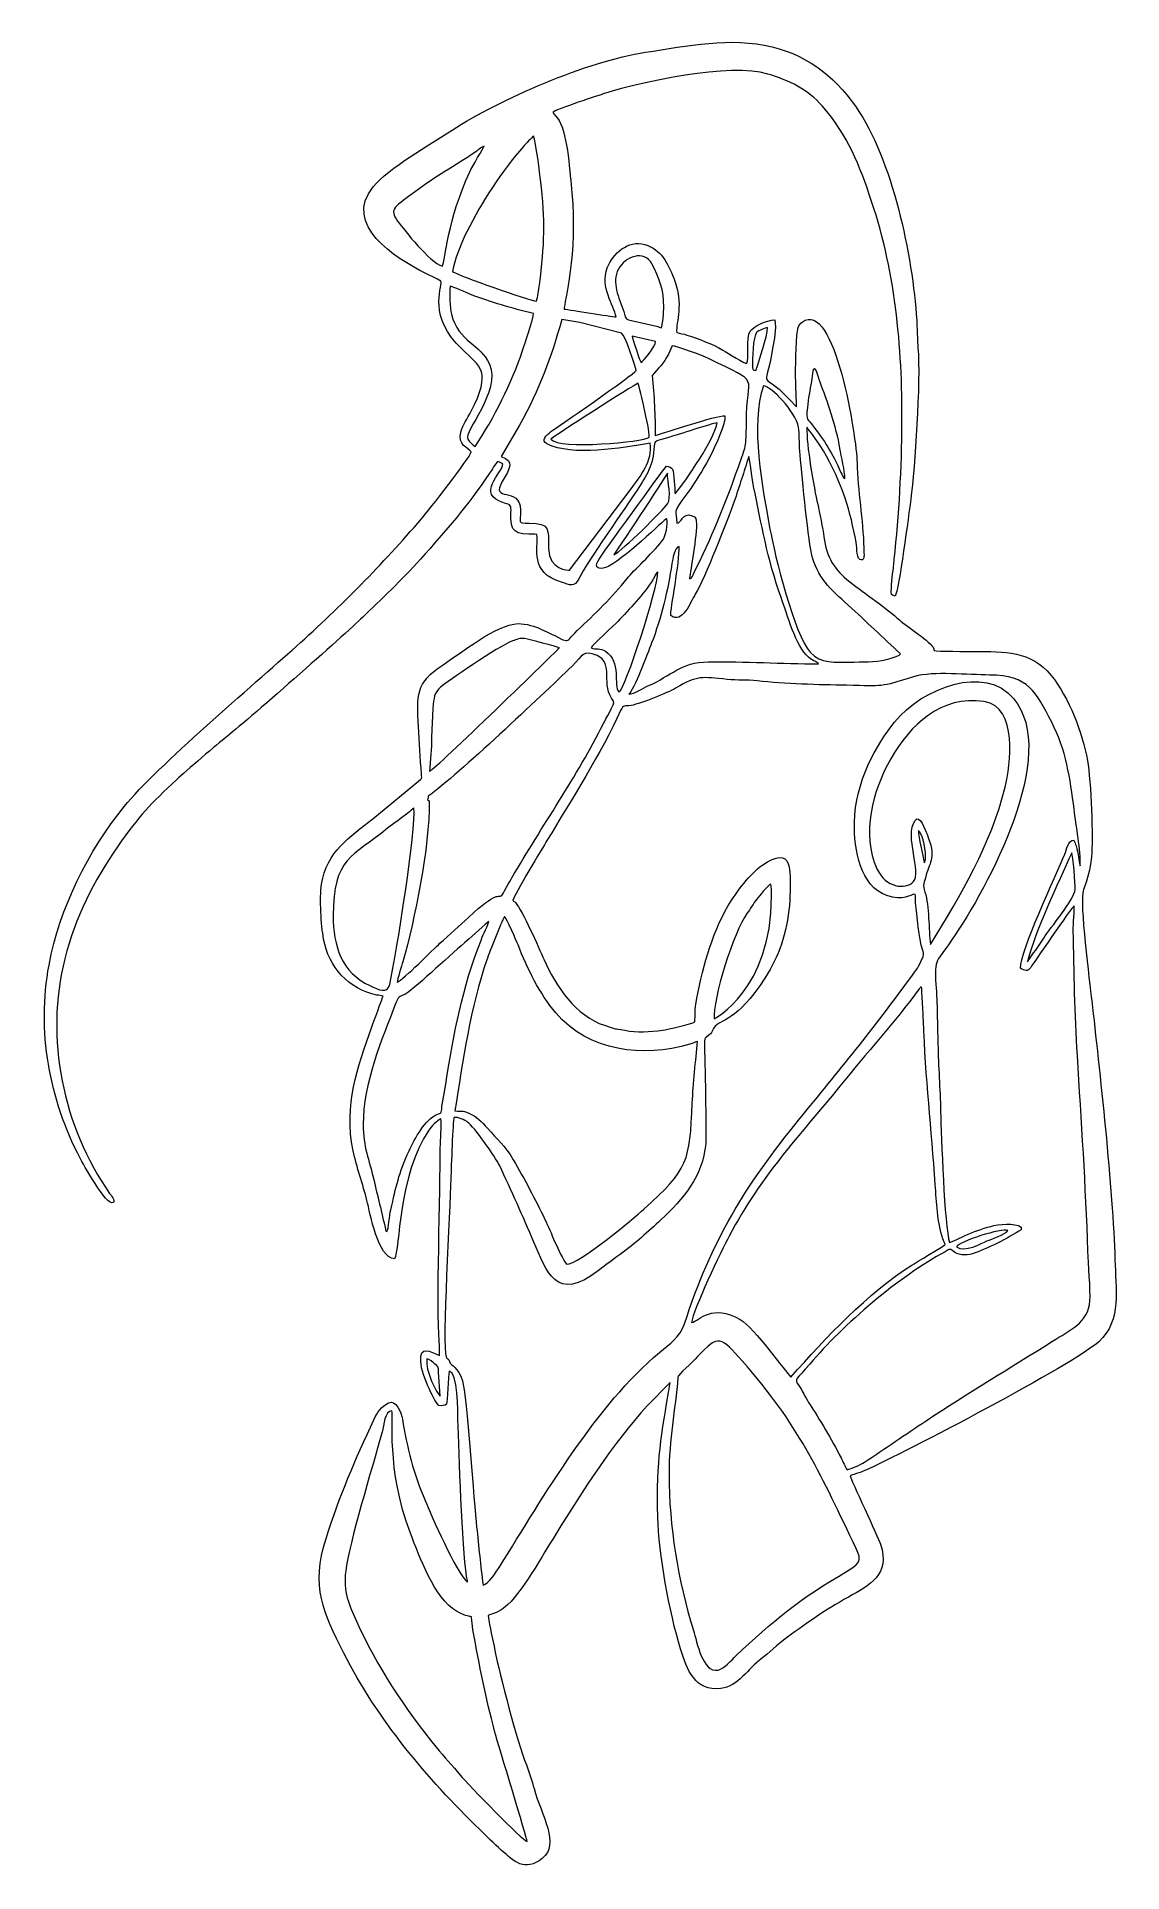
# Model space of a CAD drawing. Header units: inches. Extents: x -3.2 to 3.2, y -5.5 to 5.5.
import ezdxf

# ---------------------------------------------------------------- set-up
doc = ezdxf.new("R2010")
doc.units = ezdxf.units.IN
doc.header["$MEASUREMENT"] = 0
doc.layers.add('Layer 1', color=7, linetype='Continuous')

msp = doc.modelspace()

# ---------------------------------------------------------------- linework, layer by layer
at = {"layer": 'Layer 1', "lineweight": 9}
for points, knots in [([(-0.832, 4.016), (-0.825, 3.969), (-0.912, 3.806), (-0.706, 3.61), (-0.706, 3.61), (-0.596, 3.505), (-0.527, 3.481), (-0.653, 3.237), (-0.653, 3.237), (-0.671, 3.203), (-0.705, 3.152), (-0.714, 3.114), (-0.714, 3.114), (-0.733, 3.039), (-0.67, 3.02), (-0.651, 2.997), (-0.651, 2.997), (-0.658, 2.963), (-0.909, 2.643), (-0.948, 2.598), (-0.948, 2.598), (-1.188, 2.32), (-1.423, 2.081), (-1.697, 1.835), (-1.697, 1.835), (-1.95, 1.608), (-2.53, 1.117), (-2.723, 0.88), (-2.723, 0.88), (-2.94, 0.612), (-3.109, 0.276), (-3.173, -0.068), (-3.173, -0.068), (-3.247, -0.459), (-3.171, -0.872), (-2.987, -1.222), (-2.987, -1.222), (-2.976, -1.244), (-2.827, -1.515), (-2.79, -1.487), (-2.79, -1.487), (-2.774, -1.476), (-2.804, -1.442), (-2.811, -1.432), (-2.811, -1.432), (-3.09, -1.033), (-3.199, -0.504), (-3.079, -0.03), (-3.079, -0.03), (-3.016, 0.218), (-2.905, 0.433), (-2.765, 0.639), (-2.765, 0.639), (-2.631, 0.828), (-2.57, 0.892), (-2.41, 1.04), (-2.41, 1.04), (-2.365, 1.082), (-2.156, 1.263), (-2.118, 1.291), (-2.118, 1.291), (-2.016, 1.368), (-1.4, 1.912), (-1.301, 2.008), (-1.301, 2.008), (-1.19, 2.116), (-1.064, 2.232), (-0.955, 2.356), (-0.955, 2.356), (-0.797, 2.534), (-0.678, 2.667), (-0.542, 2.87), (-0.542, 2.87), (-0.53, 2.888), (-0.507, 2.927), (-0.494, 2.939), (-0.494, 2.939), (-0.484, 2.938), (-0.471, 2.93), (-0.463, 2.926), (-0.463, 2.926), (-0.461, 2.871), (-0.633, 2.744), (-0.452, 2.691), (-0.452, 2.691), (-0.415, 2.68), (-0.413, 2.679), (-0.414, 2.635), (-0.414, 2.635), (-0.415, 2.552), (-0.418, 2.506), (-0.307, 2.505), (-0.307, 2.505), (-0.292, 2.505), (-0.275, 2.507), (-0.26, 2.504), (-0.26, 2.504), (-0.247, 2.421), (-0.307, 2.278), (-0.112, 2.218), (-0.112, 2.218), (-0.063, 2.202), (-0.034, 2.187), (-0.009, 2.238), (-0.009, 2.238), (0.04, 2.341), (0.277, 2.671), (0.339, 2.769), (0.339, 2.769), (0.396, 2.857), (0.436, 2.914), (0.441, 3.032), (0.441, 3.032), (0.443, 3.072), (0.469, 3.064), (0.535, 3.085), (0.535, 3.085), (0.575, 3.098), (0.785, 3.166), (0.817, 3.17), (0.817, 3.17), (0.809, 3.087), (0.627, 2.817), (0.566, 2.747), (0.566, 2.747), (0.564, 2.772), (0.561, 2.873), (0.551, 2.893), (0.551, 2.893), (0.546, 2.904), (0.53, 2.912), (0.514, 2.912), (0.514, 2.912), (0.495, 2.888), (0.129, 2.388), (0.104, 2.343), (0.104, 2.343), (0.084, 2.305), (0.11, 2.293), (0.152, 2.307), (0.152, 2.307), (0.244, 2.338), (0.506, 2.596), (0.515, 2.599), (0.515, 2.599), (0.527, 2.569), (0.511, 2.491), (0.488, 2.463), (0.488, 2.463), (0.426, 2.387), (0.32, 2.291), (0.279, 2.24), (0.279, 2.24), (0.192, 2.129), (0.087, 2.029), (-0.018, 1.93), (-0.018, 1.93), (-0.109, 1.844), (-0.04, 1.853), (-0.232, 1.937), (-0.232, 1.937), (-0.269, 1.953), (-0.322, 1.973), (-0.372, 1.971), (-0.372, 1.971), (-0.502, 1.966), (-0.712, 1.796), (-0.819, 1.726), (-0.819, 1.726), (-0.987, 1.616), (-0.975, 1.543), (-0.967, 1.357), (-0.967, 1.357), (-0.962, 1.263), (-0.955, 1.167), (-0.949, 1.073), (-0.949, 1.073), (-0.948, 1.056), (-0.943, 1.05), (-0.955, 1.04), (-0.955, 1.04), (-0.955, 1.04), (-1.24, 0.805), (-1.24, 0.805), (-1.24, 0.805), (-1.375, 0.696), (-1.516, 0.611), (-1.545, 0.415), (-1.545, 0.415), (-1.558, 0.327), (-1.548, 0.171), (-1.533, 0.087), (-1.533, 0.087), (-1.503, -0.08), (-1.383, -0.214), (-1.215, -0.247), (-1.215, -0.247), (-1.202, -0.25), (-1.19, -0.25), (-1.178, -0.253), (-1.178, -0.253), (-1.179, -0.26), (-1.24, -0.421), (-1.246, -0.438), (-1.246, -0.438), (-1.331, -0.684), (-1.413, -0.899), (-1.357, -1.177), (-1.357, -1.177), (-1.336, -1.275), (-1.298, -1.379), (-1.274, -1.475), (-1.274, -1.475), (-1.256, -1.548), (-1.209, -1.818), (-1.11, -1.822), (-1.11, -1.822), (-1.077, -1.772), (-1.088, -1.319), (-0.904, -1.054), (-0.904, -1.054), (-0.892, -1.037), (-0.855, -0.994), (-0.832, -0.987), (-0.832, -0.987), (-0.829, -1.032), (-0.835, -1.109), (-0.836, -1.159), (-0.836, -1.159), (-0.837, -1.406), (-0.859, -2.128), (-0.843, -2.313), (-0.843, -2.313), (-0.841, -2.338), (-0.839, -2.374), (-0.841, -2.4), (-0.841, -2.4), (-0.897, -2.378), (-0.959, -2.334), (-0.953, -2.437), (-0.953, -2.437), (-0.948, -2.524), (-0.862, -2.691), (-0.844, -2.698), (-0.844, -2.698), (-0.829, -2.704), (-0.806, -2.699), (-0.8, -2.69), (-0.8, -2.69), (-0.794, -2.679), (-0.786, -2.521), (-0.784, -2.494), (-0.784, -2.494), (-0.729, -2.494), (-0.732, -2.744), (-0.731, -2.784), (-0.731, -2.784), (-0.724, -2.978), (-0.708, -3.54), (-0.679, -3.718), (-0.679, -3.718), (-0.677, -3.732), (-0.673, -3.739), (-0.673, -3.754), (-0.673, -3.754), (-0.74, -3.704), (-0.892, -3.347), (-0.927, -3.266), (-0.927, -3.266), (-0.993, -3.114), (-1.037, -2.945), (-1.062, -2.78), (-1.062, -2.78), (-1.068, -2.741), (-1.102, -2.661), (-1.146, -2.683), (-1.146, -2.683), (-1.193, -2.709), (-1.209, -2.733), (-1.233, -2.784), (-1.233, -2.784), (-1.343, -3.017), (-1.44, -3.244), (-1.518, -3.493), (-1.518, -3.493), (-1.609, -3.783), (-1.537, -3.933), (-1.412, -4.179), (-1.412, -4.179), (-1.209, -4.577), (-0.919, -4.923), (-0.6, -5.232), (-0.6, -5.232), (-0.558, -5.274), (-0.517, -5.315), (-0.472, -5.354), (-0.472, -5.354), (-0.395, -5.422), (-0.333, -5.487), (-0.227, -5.404), (-0.227, -5.404), (-0.12, -5.32), (-0.231, -5.147), (-0.276, -4.987), (-0.276, -4.987), (-0.289, -4.941), (-0.304, -4.892), (-0.322, -4.846), (-0.322, -4.846), (-0.377, -4.706), (-0.482, -4.306), (-0.51, -4.162), (-0.51, -4.162), (-0.524, -4.092), (-0.54, -4.024), (-0.551, -3.954), (-0.551, -3.954), (-0.528, -3.942), (-0.507, -3.946), (-0.449, -3.902), (-0.449, -3.902), (-0.361, -3.836), (-0.216, -3.58), (-0.147, -3.468), (-0.147, -3.468), (0.019, -3.2), (0.189, -2.932), (0.402, -2.699), (0.402, -2.699), (0.402, -2.699), (0.536, -2.561), (0.536, -2.561), (0.536, -2.561), (0.482, -2.898), (0.455, -3.008), (0.463, -3.365), (0.463, -3.365), (0.468, -3.583), (0.531, -3.93), (0.599, -4.153), (0.599, -4.153), (0.638, -4.277), (0.683, -4.407), (0.84, -4.389), (0.84, -4.389), (0.941, -4.378), (1.005, -4.269), (1.08, -4.212), (1.08, -4.212), (1.127, -4.177), (1.173, -4.13), (1.237, -4.083), (1.237, -4.083), (1.368, -3.988), (1.457, -3.924), (1.601, -3.843), (1.601, -3.843), (1.728, -3.773), (1.855, -3.71), (1.793, -3.527), (1.793, -3.527), (1.78, -3.488), (1.615, -3.139), (1.611, -3.118), (1.611, -3.118), (1.616, -3.116), (1.679, -3.097), (1.7, -3.088), (1.7, -3.088), (1.934, -2.982), (2.951, -2.451), (3.097, -2.318), (3.097, -2.318), (3.237, -2.191), (3.197, -1.997), (3.193, -1.828), (3.193, -1.828), (3.183, -1.422), (3.099, -0.673), (3.055, -0.281), (3.055, -0.281), (3.042, -0.169), (2.979, 0.305), (3.006, 0.383), (3.006, 0.383), (3.032, 0.458), (3.045, 0.493), (3.053, 0.577), (3.053, 0.577), (3.064, 0.685), (3.051, 1.03), (3.029, 1.154), (3.029, 1.154), (3, 1.316), (2.919, 1.532), (2.812, 1.662), (2.812, 1.662), (2.689, 1.812), (2.535, 1.803), (2.352, 1.805), (2.352, 1.805), (2.327, 1.805), (2.12, 1.806), (2.115, 1.81), (2.115, 1.81), (2.11, 1.815), (2.113, 1.813), (2.111, 1.821), (2.111, 1.821), (2.096, 1.865), (1.949, 1.954), (1.906, 1.993), (1.906, 1.993), (1.832, 2.061), (1.701, 2.151), (1.61, 2.221), (1.61, 2.221), (1.515, 2.296), (1.471, 2.366), (1.455, 2.49), (1.455, 2.49), (1.448, 2.538), (1.429, 2.636), (1.418, 2.684), (1.418, 2.684), (1.397, 2.78), (1.348, 3.041), (1.354, 3.144), (1.354, 3.144), (1.36, 3.129), (1.487, 2.998), (1.582, 2.72), (1.582, 2.72), (1.61, 2.638), (1.631, 2.545), (1.647, 2.457), (1.647, 2.457), (1.654, 2.416), (1.65, 2.353), (1.678, 2.352), (1.678, 2.352), (1.701, 2.351), (1.694, 2.382), (1.693, 2.423), (1.693, 2.423), (1.69, 2.591), (1.656, 2.765), (1.653, 2.933), (1.653, 2.933), (1.651, 3.074), (1.52, 3.919), (1.325, 3.772), (1.325, 3.772), (1.302, 3.755), (1.297, 3.73), (1.294, 3.692), (1.294, 3.692), (1.288, 3.587), (1.283, 3.477), (1.288, 3.371), (1.288, 3.371), (1.289, 3.339), (1.292, 3.298), (1.291, 3.266), (1.291, 3.266), (1.058, 3.53), (1.101, 3.319), (1.149, 3.614), (1.149, 3.614), (1.158, 3.67), (1.171, 3.726), (1.162, 3.785), (1.162, 3.785), (1.11, 3.785), (1.034, 3.746), (1.015, 3.718), (1.015, 3.718), (0.989, 3.679), (1.011, 3.548), (0.994, 3.526), (0.994, 3.526), (0.988, 3.519), (0.878, 3.59), (0.852, 3.605), (0.852, 3.605), (0.786, 3.644), (0.709, 3.669), (0.637, 3.695), (0.637, 3.695), (0.618, 3.702), (0.596, 3.703), (0.576, 3.71), (0.576, 3.71), (0.57, 3.774), (0.621, 3.875), (0.558, 4.035), (0.558, 4.035), (0.522, 4.125), (0.482, 4.207), (0.386, 4.235), (0.386, 4.235), (0.284, 4.265), (0.196, 4.182), (0.161, 4.096), (0.161, 4.096), (0.115, 3.981), (0.202, 3.872), (0.214, 3.803), (0.214, 3.803), (0.183, 3.806), (-0.061, 3.845), (-0.096, 3.85), (-0.096, 3.85), (-0.098, 3.884), (-0.014, 4.188), (-0.051, 4.545), (-0.051, 4.545), (-0.062, 4.658), (-0.073, 4.882), (-0.127, 4.977), (-0.127, 4.977), (-0.136, 4.993), (-0.16, 5.017), (-0.163, 5.026), (-0.163, 5.026), (-0.143, 5.044), (0.114, 5.128), (0.151, 5.14), (0.151, 5.14), (0.343, 5.202), (0.902, 5.324), (1.12, 5.254), (1.12, 5.254), (1.247, 5.214), (1.358, 5.165), (1.446, 5.062), (1.446, 5.062), (1.601, 4.884), (1.666, 4.713), (1.74, 4.493), (1.74, 4.493), (1.889, 4.052), (1.926, 3.585), (1.921, 3.12), (1.921, 3.12), (1.918, 2.855), (1.9, 2.566), (1.87, 2.306), (1.87, 2.306), (1.865, 2.261), (1.855, 2.188), (1.858, 2.145), (1.858, 2.145), (1.864, 2.142), (1.871, 2.137), (1.881, 2.136), (1.881, 2.136), (1.902, 2.164), (1.963, 2.631), (1.974, 2.717), (1.974, 2.717), (1.999, 2.9), (2.033, 3.418), (2.017, 3.619), (2.017, 3.619), (2.013, 3.661), (2.013, 3.706), (2.011, 3.747), (2.011, 3.747), (1.994, 4.119), (1.876, 4.703), (1.668, 5.025), (1.668, 5.025), (1.54, 5.221), (1.377, 5.359), (1.146, 5.416), (1.146, 5.416), (0.897, 5.477), (0.639, 5.422), (0.39, 5.384), (0.39, 5.384), (0.044, 5.331), (-0.481, 5.104), (-0.765, 4.919), (-0.765, 4.919), (-0.898, 4.833), (-1.145, 4.693), (-1.237, 4.58), (-1.237, 4.58), (-1.421, 4.354), (-1.109, 4.156), (-0.922, 4.062), (-0.922, 4.062), (-0.893, 4.048), (-0.859, 4.033), (-0.832, 4.016)], [0, 0, 0, 0, 0.006667, 0.006667, 0.006667, 0.006667, 0.013333, 0.013333, 0.013333, 0.013333, 0.02, 0.02, 0.02, 0.02, 0.026667, 0.026667, 0.026667, 0.026667, 0.033333, 0.033333, 0.033333, 0.033333, 0.04, 0.04, 0.04, 0.04, 0.046667, 0.046667, 0.046667, 0.046667, 0.053333, 0.053333, 0.053333, 0.053333, 0.06, 0.06, 0.06, 0.06, 0.066667, 0.066667, 0.066667, 0.066667, 0.073333, 0.073333, 0.073333, 0.073333, 0.08, 0.08, 0.08, 0.08, 0.086667, 0.086667, 0.086667, 0.086667, 0.093333, 0.093333, 0.093333, 0.093333, 0.1, 0.1, 0.1, 0.1, 0.106667, 0.106667, 0.106667, 0.106667, 0.113333, 0.113333, 0.113333, 0.113333, 0.12, 0.12, 0.12, 0.12, 0.126667, 0.126667, 0.126667, 0.126667, 0.133333, 0.133333, 0.133333, 0.133333, 0.14, 0.14, 0.14, 0.14, 0.146667, 0.146667, 0.146667, 0.146667, 0.153333, 0.153333, 0.153333, 0.153333, 0.16, 0.16, 0.16, 0.16, 0.166667, 0.166667, 0.166667, 0.166667, 0.173333, 0.173333, 0.173333, 0.173333, 0.18, 0.18, 0.18, 0.18, 0.186667, 0.186667, 0.186667, 0.186667, 0.193333, 0.193333, 0.193333, 0.193333, 0.2, 0.2, 0.2, 0.2, 0.206667, 0.206667, 0.206667, 0.206667, 0.213333, 0.213333, 0.213333, 0.213333, 0.22, 0.22, 0.22, 0.22, 0.226667, 0.226667, 0.226667, 0.226667, 0.233333, 0.233333, 0.233333, 0.233333, 0.24, 0.24, 0.24, 0.24, 0.246667, 0.246667, 0.246667, 0.246667, 0.253333, 0.253333, 0.253333, 0.253333, 0.26, 0.26, 0.26, 0.26, 0.266667, 0.266667, 0.266667, 0.266667, 0.273333, 0.273333, 0.273333, 0.273333, 0.28, 0.28, 0.28, 0.28, 0.286667, 0.286667, 0.286667, 0.286667, 0.293333, 0.293333, 0.293333, 0.293333, 0.3, 0.3, 0.3, 0.3, 0.306667, 0.306667, 0.306667, 0.306667, 0.313333, 0.313333, 0.313333, 0.313333, 0.32, 0.32, 0.32, 0.32, 0.326667, 0.326667, 0.326667, 0.326667, 0.333333, 0.333333, 0.333333, 0.333333, 0.34, 0.34, 0.34, 0.34, 0.346667, 0.346667, 0.346667, 0.346667, 0.353333, 0.353333, 0.353333, 0.353333, 0.36, 0.36, 0.36, 0.36, 0.366667, 0.366667, 0.366667, 0.366667, 0.373333, 0.373333, 0.373333, 0.373333, 0.38, 0.38, 0.38, 0.38, 0.386667, 0.386667, 0.386667, 0.386667, 0.393333, 0.393333, 0.393333, 0.393333, 0.4, 0.4, 0.4, 0.4, 0.406667, 0.406667, 0.406667, 0.406667, 0.413333, 0.413333, 0.413333, 0.413333, 0.42, 0.42, 0.42, 0.42, 0.426667, 0.426667, 0.426667, 0.426667, 0.433333, 0.433333, 0.433333, 0.433333, 0.44, 0.44, 0.44, 0.44, 0.446667, 0.446667, 0.446667, 0.446667, 0.453333, 0.453333, 0.453333, 0.453333, 0.46, 0.46, 0.46, 0.46, 0.466667, 0.466667, 0.466667, 0.466667, 0.473333, 0.473333, 0.473333, 0.473333, 0.48, 0.48, 0.48, 0.48, 0.486667, 0.486667, 0.486667, 0.486667, 0.493333, 0.493333, 0.493333, 0.493333, 0.5, 0.5, 0.5, 0.5, 0.506667, 0.506667, 0.506667, 0.506667, 0.513333, 0.513333, 0.513333, 0.513333, 0.52, 0.52, 0.52, 0.52, 0.526667, 0.526667, 0.526667, 0.526667, 0.533333, 0.533333, 0.533333, 0.533333, 0.54, 0.54, 0.54, 0.54, 0.546667, 0.546667, 0.546667, 0.546667, 0.553333, 0.553333, 0.553333, 0.553333, 0.56, 0.56, 0.56, 0.56, 0.566667, 0.566667, 0.566667, 0.566667, 0.573333, 0.573333, 0.573333, 0.573333, 0.58, 0.58, 0.58, 0.58, 0.586667, 0.586667, 0.586667, 0.586667, 0.593333, 0.593333, 0.593333, 0.593333, 0.6, 0.6, 0.6, 0.6, 0.606667, 0.606667, 0.606667, 0.606667, 0.613333, 0.613333, 0.613333, 0.613333, 0.62, 0.62, 0.62, 0.62, 0.626667, 0.626667, 0.626667, 0.626667, 0.633333, 0.633333, 0.633333, 0.633333, 0.64, 0.64, 0.64, 0.64, 0.646667, 0.646667, 0.646667, 0.646667, 0.653333, 0.653333, 0.653333, 0.653333, 0.66, 0.66, 0.66, 0.66, 0.666667, 0.666667, 0.666667, 0.666667, 0.673333, 0.673333, 0.673333, 0.673333, 0.68, 0.68, 0.68, 0.68, 0.686667, 0.686667, 0.686667, 0.686667, 0.693333, 0.693333, 0.693333, 0.693333, 0.7, 0.7, 0.7, 0.7, 0.706667, 0.706667, 0.706667, 0.706667, 0.713333, 0.713333, 0.713333, 0.713333, 0.72, 0.72, 0.72, 0.72, 0.726667, 0.726667, 0.726667, 0.726667, 0.733333, 0.733333, 0.733333, 0.733333, 0.74, 0.74, 0.74, 0.74, 0.746667, 0.746667, 0.746667, 0.746667, 0.753333, 0.753333, 0.753333, 0.753333, 0.76, 0.76, 0.76, 0.76, 0.766667, 0.766667, 0.766667, 0.766667, 0.773333, 0.773333, 0.773333, 0.773333, 0.78, 0.78, 0.78, 0.78, 0.786667, 0.786667, 0.786667, 0.786667, 0.793333, 0.793333, 0.793333, 0.793333, 0.8, 0.8, 0.8, 0.8, 0.806667, 0.806667, 0.806667, 0.806667, 0.813333, 0.813333, 0.813333, 0.813333, 0.82, 0.82, 0.82, 0.82, 0.826667, 0.826667, 0.826667, 0.826667, 0.833333, 0.833333, 0.833333, 0.833333, 0.84, 0.84, 0.84, 0.84, 0.846667, 0.846667, 0.846667, 0.846667, 0.853333, 0.853333, 0.853333, 0.853333, 0.86, 0.86, 0.86, 0.86, 0.866667, 0.866667, 0.866667, 0.866667, 0.873333, 0.873333, 0.873333, 0.873333, 0.88, 0.88, 0.88, 0.88, 0.886667, 0.886667, 0.886667, 0.886667, 0.893333, 0.893333, 0.893333, 0.893333, 0.9, 0.9, 0.9, 0.9, 0.906667, 0.906667, 0.906667, 0.906667, 0.913333, 0.913333, 0.913333, 0.913333, 0.92, 0.92, 0.92, 0.92, 0.926667, 0.926667, 0.926667, 0.926667, 0.933333, 0.933333, 0.933333, 0.933333, 0.94, 0.94, 0.94, 0.94, 0.946667, 0.946667, 0.946667, 0.946667, 0.953333, 0.953333, 0.953333, 0.953333, 0.96, 0.96, 0.96, 0.96, 0.966667, 0.966667, 0.966667, 0.966667, 0.973333, 0.973333, 0.973333, 0.973333, 0.98, 0.98, 0.98, 0.98, 0.986667, 0.986667, 0.986667, 0.986667, 1, 1, 1, 1]), ([(-0.763, 4.073), (-0.762, 4.12), (-0.697, 4.274), (-0.678, 4.312), (-0.678, 4.312), (-0.587, 4.492), (-0.472, 4.669), (-0.339, 4.822), (-0.339, 4.822), (-0.326, 4.836), (-0.29, 4.875), (-0.28, 4.882), (-0.28, 4.882), (-0.265, 4.854), (-0.24, 4.648), (-0.237, 4.621), (-0.237, 4.621), (-0.208, 4.373), (-0.213, 4.239), (-0.244, 3.994), (-0.244, 3.994), (-0.248, 3.965), (-0.254, 3.923), (-0.262, 3.898), (-0.262, 3.898), (-0.305, 3.9), (-0.729, 4.052), (-0.763, 4.073)], [0, 0, 0, 0, 0.125, 0.125, 0.125, 0.125, 0.25, 0.25, 0.25, 0.25, 0.375, 0.375, 0.375, 0.375, 0.5, 0.5, 0.5, 0.5, 0.625, 0.625, 0.625, 0.625, 0.75, 0.75, 0.75, 0.75, 1, 1, 1, 1]), ([(-0.823, 4.106), (-0.905, 4.133), (-1.044, 4.314), (-1.091, 4.376), (-1.091, 4.376), (-1.147, 4.448), (-1.103, 4.464), (-0.984, 4.553), (-0.984, 4.553), (-0.868, 4.64), (-0.749, 4.706), (-0.63, 4.785), (-0.63, 4.785), (-0.608, 4.8), (-0.599, 4.812), (-0.574, 4.823), (-0.574, 4.823), (-0.574, 4.821), (-0.65, 4.693), (-0.66, 4.67), (-0.66, 4.67), (-0.791, 4.39), (-0.808, 4.142), (-0.823, 4.106)], [0, 0, 0, 0, 0.142857, 0.142857, 0.142857, 0.142857, 0.285714, 0.285714, 0.285714, 0.285714, 0.428571, 0.428571, 0.428571, 0.428571, 0.571429, 0.571429, 0.571429, 0.571429, 0.714286, 0.714286, 0.714286, 0.714286, 1, 1, 1, 1]), ([(0.485, 3.737), (0.475, 3.739), (0.467, 3.745), (0.455, 3.748), (0.455, 3.748), (0.455, 3.748), (0.288, 3.785), (0.288, 3.785), (0.288, 3.785), (0.265, 3.79), (0.268, 3.815), (0.26, 3.836), (0.26, 3.836), (0.23, 3.918), (0.185, 4.007), (0.228, 4.089), (0.228, 4.089), (0.267, 4.163), (0.381, 4.207), (0.428, 4.12), (0.428, 4.12), (0.472, 4.038), (0.499, 3.962), (0.499, 3.863), (0.499, 3.863), (0.499, 3.84), (0.491, 3.751), (0.485, 3.737)], [0, 0, 0, 0, 0.125, 0.125, 0.125, 0.125, 0.25, 0.25, 0.25, 0.25, 0.375, 0.375, 0.375, 0.375, 0.5, 0.5, 0.5, 0.5, 0.625, 0.625, 0.625, 0.625, 0.75, 0.75, 0.75, 0.75, 1, 1, 1, 1]), ([(-0.628, 3.03), (-0.64, 3.033), (-0.666, 3.061), (-0.672, 3.073), (-0.672, 3.073), (-0.699, 3.118), (-0.472, 3.357), (-0.543, 3.521), (-0.543, 3.521), (-0.595, 3.643), (-0.726, 3.65), (-0.77, 3.82), (-0.77, 3.82), (-0.778, 3.854), (-0.782, 3.948), (-0.777, 3.986), (-0.777, 3.986), (-0.765, 3.986), (-0.673, 3.945), (-0.659, 3.939), (-0.659, 3.939), (-0.533, 3.889), (-0.41, 3.857), (-0.28, 3.823), (-0.28, 3.823), (-0.28, 3.795), (-0.332, 3.638), (-0.345, 3.602), (-0.345, 3.602), (-0.411, 3.409), (-0.514, 3.199), (-0.628, 3.03)], [0, 0, 0, 0, 0.111111, 0.111111, 0.111111, 0.111111, 0.222222, 0.222222, 0.222222, 0.222222, 0.333333, 0.333333, 0.333333, 0.333333, 0.444444, 0.444444, 0.444444, 0.444444, 0.555556, 0.555556, 0.555556, 0.555556, 0.666667, 0.666667, 0.666667, 0.666667, 0.777778, 0.777778, 0.777778, 0.777778, 1, 1, 1, 1]), ([(-0.364, 3.156), (-0.24, 3.379), (-0.178, 3.551), (-0.11, 3.788), (-0.11, 3.788), (-0.11, 3.788), (-0.002, 3.77), (-0.002, 3.77), (-0.002, 3.77), (-0.002, 3.77), (0.246, 3.707), (0.246, 3.707), (0.246, 3.707), (0.269, 3.698), (0.335, 3.489), (0.333, 3.483), (0.333, 3.483), (0.324, 3.462), (-0.151, 3.135), (-0.177, 3.117), (-0.177, 3.117), (-0.202, 3.1), (-0.237, 3.063), (-0.199, 3.045), (-0.199, 3.045), (-0.044, 2.968), (0.244, 3.02), (0.417, 3.049), (0.417, 3.049), (0.436, 2.946), (0.356, 2.848), (0.303, 2.777), (0.303, 2.777), (0.303, 2.777), (-0.065, 2.29), (-0.065, 2.29), (-0.065, 2.29), (-0.068, 2.289), (-0.189, 2.291), (-0.189, 2.42), (-0.189, 2.42), (-0.189, 2.538), (-0.181, 2.571), (-0.305, 2.571), (-0.305, 2.571), (-0.379, 2.572), (-0.356, 2.569), (-0.357, 2.649), (-0.357, 2.649), (-0.359, 2.797), (-0.542, 2.692), (-0.466, 2.82), (-0.466, 2.82), (-0.417, 2.904), (-0.395, 2.94), (-0.472, 2.97), (-0.472, 2.97), (-0.472, 2.97), (-0.364, 3.156), (-0.364, 3.156)], [0, 0, 0, 0, 0.0625, 0.0625, 0.0625, 0.0625, 0.125, 0.125, 0.125, 0.125, 0.1875, 0.1875, 0.1875, 0.1875, 0.25, 0.25, 0.25, 0.25, 0.3125, 0.3125, 0.3125, 0.3125, 0.375, 0.375, 0.375, 0.375, 0.4375, 0.4375, 0.4375, 0.4375, 0.5, 0.5, 0.5, 0.5, 0.5625, 0.5625, 0.5625, 0.5625, 0.625, 0.625, 0.625, 0.625, 0.6875, 0.6875, 0.6875, 0.6875, 0.75, 0.75, 0.75, 0.75, 0.8125, 0.8125, 0.8125, 0.8125, 0.875, 0.875, 0.875, 0.875, 1, 1, 1, 1]), ([(1.049, 3.483), (1.032, 3.483), (1.028, 3.49), (1.028, 3.507), (1.028, 3.507), (1.029, 3.545), (1.028, 3.688), (1.055, 3.712), (1.055, 3.712), (1.066, 3.721), (1.102, 3.738), (1.119, 3.74), (1.119, 3.74), (1.116, 3.683), (1.069, 3.547), (1.049, 3.483)], [0, 0, 0, 0, 0.2, 0.2, 0.2, 0.2, 0.4, 0.4, 0.4, 0.4, 0.6, 0.6, 0.6, 0.6, 1, 1, 1, 1]), ([(0.362, 3.531), (0.359, 3.536), (0.31, 3.673), (0.31, 3.689), (0.31, 3.689), (0.31, 3.689), (0.45, 3.657), (0.45, 3.657), (0.45, 3.657), (0.45, 3.626), (0.376, 3.536), (0.362, 3.531)], [0, 0, 0, 0, 0.25, 0.25, 0.25, 0.25, 0.5, 0.5, 0.5, 0.5, 1, 1, 1, 1]), ([(0.43, 3.454), (0.463, 3.495), (0.5, 3.524), (0.526, 3.58), (0.526, 3.58), (0.526, 3.58), (0.548, 3.631), (0.548, 3.631), (0.548, 3.631), (0.573, 3.629), (0.731, 3.572), (0.766, 3.555), (0.766, 3.555), (1.093, 3.392), (0.992, 3.477), (0.992, 3.168), (0.992, 3.168), (0.991, 3.018), (0.99, 3.04), (0.942, 2.902), (0.942, 2.902), (0.866, 2.684), (0.78, 2.476), (0.678, 2.272), (0.678, 2.272), (0.672, 2.26), (0.669, 2.24), (0.652, 2.239), (0.652, 2.239), (0.652, 2.254), (0.693, 2.463), (0.694, 2.566), (0.694, 2.566), (0.694, 2.596), (0.69, 2.607), (0.668, 2.616), (0.668, 2.616), (0.609, 2.638), (0.605, 2.568), (0.576, 2.572), (0.576, 2.572), (0.573, 2.649), (0.556, 2.637), (0.607, 2.706), (0.607, 2.706), (0.703, 2.835), (0.784, 2.966), (0.841, 3.118), (0.841, 3.118), (0.852, 3.147), (0.865, 3.179), (0.864, 3.213), (0.864, 3.213), (0.813, 3.215), (0.507, 3.112), (0.447, 3.094), (0.447, 3.094), (0.449, 3.212), (0.44, 3.332), (0.43, 3.454)], [0, 0, 0, 0, 0.0625, 0.0625, 0.0625, 0.0625, 0.125, 0.125, 0.125, 0.125, 0.1875, 0.1875, 0.1875, 0.1875, 0.25, 0.25, 0.25, 0.25, 0.3125, 0.3125, 0.3125, 0.3125, 0.375, 0.375, 0.375, 0.375, 0.4375, 0.4375, 0.4375, 0.4375, 0.5, 0.5, 0.5, 0.5, 0.5625, 0.5625, 0.5625, 0.5625, 0.625, 0.625, 0.625, 0.625, 0.6875, 0.6875, 0.6875, 0.6875, 0.75, 0.75, 0.75, 0.75, 0.8125, 0.8125, 0.8125, 0.8125, 0.875, 0.875, 0.875, 0.875, 1, 1, 1, 1]), ([(-0.175, 3.073), (-0.167, 3.086), (0.318, 3.395), (0.346, 3.407), (0.346, 3.407), (0.353, 3.379), (0.425, 3.096), (0.41, 3.083), (0.41, 3.083), (0.383, 3.058), (-0.129, 3.008), (-0.175, 3.073)], [0, 0, 0, 0, 0.25, 0.25, 0.25, 0.25, 0.5, 0.5, 0.5, 0.5, 1, 1, 1, 1]), ([(1.58, 2.838), (1.567, 2.843), (1.563, 2.861), (1.557, 2.874), (1.557, 2.874), (1.504, 2.994), (1.461, 3.06), (1.381, 3.164), (1.381, 3.164), (1.351, 3.203), (1.346, 3.18), (1.361, 3.301), (1.361, 3.301), (1.368, 3.354), (1.38, 3.408), (1.385, 3.45), (1.385, 3.45), (1.388, 3.473), (1.386, 3.486), (1.398, 3.493), (1.398, 3.493), (1.415, 3.489), (1.423, 3.436), (1.43, 3.419), (1.43, 3.419), (1.475, 3.3), (1.529, 3.151), (1.551, 3.017), (1.551, 3.017), (1.559, 2.973), (1.581, 2.879), (1.58, 2.838)], [0, 0, 0, 0, 0.111111, 0.111111, 0.111111, 0.111111, 0.222222, 0.222222, 0.222222, 0.222222, 0.333333, 0.333333, 0.333333, 0.333333, 0.444444, 0.444444, 0.444444, 0.444444, 0.555556, 0.555556, 0.555556, 0.555556, 0.666667, 0.666667, 0.666667, 0.666667, 0.777778, 0.777778, 0.777778, 0.777778, 1, 1, 1, 1]), ([(1.913, 1.79), (1.908, 1.781), (1.869, 1.768), (1.856, 1.764), (1.856, 1.764), (1.783, 1.742), (1.714, 1.742), (1.636, 1.742), (1.636, 1.742), (1.51, 1.742), (1.44, 1.729), (1.373, 1.801), (1.373, 1.801), (1.279, 1.901), (1.16, 2.385), (1.133, 2.535), (1.133, 2.535), (1.089, 2.775), (1.013, 3.166), (1.094, 3.391), (1.094, 3.391), (1.139, 3.391), (1.287, 3.237), (1.303, 3.145), (1.303, 3.145), (1.31, 3.104), (1.307, 3.047), (1.311, 3.002), (1.311, 3.002), (1.321, 2.893), (1.357, 2.5), (1.381, 2.391), (1.381, 2.391), (1.414, 2.245), (1.493, 2.179), (1.6, 2.082), (1.6, 2.082), (1.706, 1.985), (1.808, 1.888), (1.913, 1.79)], [0, 0, 0, 0, 0.090909, 0.090909, 0.090909, 0.090909, 0.181818, 0.181818, 0.181818, 0.181818, 0.272727, 0.272727, 0.272727, 0.272727, 0.363636, 0.363636, 0.363636, 0.363636, 0.454545, 0.454545, 0.454545, 0.454545, 0.545455, 0.545455, 0.545455, 0.545455, 0.636364, 0.636364, 0.636364, 0.636364, 0.727273, 0.727273, 0.727273, 0.727273, 0.818182, 0.818182, 0.818182, 0.818182, 1, 1, 1, 1]), ([(0.54, 2.019), (0.61, 1.968), (0.657, 2.099), (0.687, 2.147), (0.687, 2.147), (0.742, 2.236), (0.883, 2.597), (0.919, 2.7), (0.919, 2.7), (0.949, 2.789), (0.978, 2.879), (1.006, 2.969), (1.006, 2.969), (1.011, 2.958), (1.029, 2.818), (1.035, 2.791), (1.035, 2.791), (1.082, 2.567), (1.116, 2.362), (1.199, 2.127), (1.199, 2.127), (1.234, 2.03), (1.289, 1.832), (1.363, 1.771), (1.363, 1.771), (1.395, 1.744), (1.42, 1.74), (1.423, 1.731), (1.423, 1.731), (1.204, 1.732), (0.983, 1.745), (0.764, 1.743), (0.764, 1.743), (0.603, 1.742), (0.542, 1.659), (0.404, 1.599), (0.404, 1.599), (0.374, 1.586), (0.322, 1.55), (0.29, 1.549), (0.29, 1.549), (0.318, 1.571), (0.401, 1.791), (0.426, 1.856), (0.426, 1.856), (0.482, 1.999), (0.525, 2.175), (0.547, 2.328), (0.547, 2.328), (0.551, 2.356), (0.564, 2.43), (0.59, 2.431), (0.59, 2.431), (0.595, 2.343), (0.537, 2.052), (0.54, 2.019)], [0, 0, 0, 0, 0.066667, 0.066667, 0.066667, 0.066667, 0.133333, 0.133333, 0.133333, 0.133333, 0.2, 0.2, 0.2, 0.2, 0.266667, 0.266667, 0.266667, 0.266667, 0.333333, 0.333333, 0.333333, 0.333333, 0.4, 0.4, 0.4, 0.4, 0.466667, 0.466667, 0.466667, 0.466667, 0.533333, 0.533333, 0.533333, 0.533333, 0.6, 0.6, 0.6, 0.6, 0.666667, 0.666667, 0.666667, 0.666667, 0.733333, 0.733333, 0.733333, 0.733333, 0.8, 0.8, 0.8, 0.8, 0.866667, 0.866667, 0.866667, 0.866667, 1, 1, 1, 1]), ([(0.2, 2.382), (0.207, 2.389), (0.502, 2.839), (0.52, 2.869), (0.52, 2.869), (0.522, 2.823), (0.546, 2.721), (0.521, 2.686), (0.521, 2.686), (0.495, 2.65), (0.253, 2.407), (0.2, 2.382)], [0, 0, 0, 0, 0.25, 0.25, 0.25, 0.25, 0.5, 0.5, 0.5, 0.5, 1, 1, 1, 1]), ([(0.065, 1.826), (0.067, 1.839), (0.207, 1.966), (0.224, 1.984), (0.224, 1.984), (0.291, 2.057), (0.38, 2.147), (0.433, 2.232), (0.433, 2.232), (0.444, 2.253), (0.451, 2.274), (0.463, 2.279), (0.463, 2.279), (0.464, 2.182), (0.267, 1.576), (0.231, 1.563), (0.231, 1.563), (0.195, 1.601), (0.247, 1.745), (0.151, 1.806), (0.151, 1.806), (0.119, 1.827), (0.093, 1.815), (0.065, 1.826)], [0, 0, 0, 0, 0.142857, 0.142857, 0.142857, 0.142857, 0.285714, 0.285714, 0.285714, 0.285714, 0.428571, 0.428571, 0.428571, 0.428571, 0.571429, 0.571429, 0.571429, 0.571429, 0.714286, 0.714286, 0.714286, 0.714286, 1, 1, 1, 1]), ([(-0.88, 1.464), (-0.874, 1.531), (-0.875, 1.557), (-0.834, 1.592), (-0.834, 1.592), (-0.799, 1.621), (-0.489, 1.837), (-0.404, 1.868), (-0.404, 1.868), (-0.383, 1.876), (-0.357, 1.887), (-0.333, 1.882), (-0.333, 1.882), (-0.303, 1.875), (-0.145, 1.835), (-0.125, 1.827), (-0.125, 1.827), (-0.128, 1.819), (-0.87, 1.1), (-0.9, 1.089), (-0.9, 1.089), (-0.898, 1.158), (-0.888, 1.223), (-0.888, 1.294), (-0.888, 1.294), (-0.888, 1.294), (-0.88, 1.464), (-0.88, 1.464)], [0, 0, 0, 0, 0.125, 0.125, 0.125, 0.125, 0.25, 0.25, 0.25, 0.25, 0.375, 0.375, 0.375, 0.375, 0.5, 0.5, 0.5, 0.5, 0.625, 0.625, 0.625, 0.625, 0.75, 0.75, 0.75, 0.75, 1, 1, 1, 1]), ([(-0.909, 0.94), (-0.727, 1.07), (-0.237, 1.538), (-0.049, 1.717), (-0.049, 1.717), (0.022, 1.786), (0.01, 1.814), (0.1, 1.78), (0.1, 1.78), (0.206, 1.739), (0.117, 1.6), (0.199, 1.509), (0.199, 1.509), (0.21, 1.497), (0.147, 1.393), (0.138, 1.375), (0.138, 1.375), (-0.018, 1.06), (-0.231, 0.759), (-0.409, 0.452), (-0.409, 0.452), (-0.417, 0.439), (-0.465, 0.351), (-0.468, 0.348), (-0.468, 0.348), (-0.488, 0.332), (-0.495, 0.379), (-0.666, 0.218), (-0.666, 0.218), (-0.722, 0.166), (-0.782, 0.114), (-0.838, 0.062), (-0.838, 0.062), (-0.879, 0.026), (-1.056, -0.155), (-1.094, -0.171), (-1.094, -0.171), (-1.092, -0.153), (-1.067, -0.073), (-1.06, -0.048), (-1.06, -0.048), (-0.989, 0.202), (-0.9, 0.633), (-0.902, 0.912), (-0.902, 0.912), (-0.907, 0.916), (-0.906, 0.915), (-0.912, 0.918), (-0.912, 0.918), (-0.909, 0.929), (-0.909, 0.926), (-0.909, 0.94)], [0, 0, 0, 0, 0.071429, 0.071429, 0.071429, 0.071429, 0.142857, 0.142857, 0.142857, 0.142857, 0.214286, 0.214286, 0.214286, 0.214286, 0.285714, 0.285714, 0.285714, 0.285714, 0.357143, 0.357143, 0.357143, 0.357143, 0.428571, 0.428571, 0.428571, 0.428571, 0.5, 0.5, 0.5, 0.5, 0.571429, 0.571429, 0.571429, 0.571429, 0.642857, 0.642857, 0.642857, 0.642857, 0.714286, 0.714286, 0.714286, 0.714286, 0.785714, 0.785714, 0.785714, 0.785714, 0.857143, 0.857143, 0.857143, 0.857143, 1, 1, 1, 1]), ([(-0.403, 0.318), (-0.396, 0.351), (-0.223, 0.635), (-0.199, 0.676), (-0.199, 0.676), (-0.051, 0.922), (0.125, 1.196), (0.241, 1.452), (0.241, 1.452), (0.26, 1.493), (0.261, 1.473), (0.303, 1.482), (0.303, 1.482), (0.369, 1.496), (0.516, 1.555), (0.572, 1.587), (0.572, 1.587), (0.698, 1.662), (0.726, 1.654), (0.878, 1.638), (0.878, 1.638), (0.937, 1.632), (0.997, 1.636), (1.056, 1.629), (1.056, 1.629), (1.223, 1.612), (1.424, 1.605), (1.59, 1.603), (1.59, 1.603), (1.824, 1.599), (1.775, 1.588), (1.997, 1.655), (1.997, 1.655), (2.106, 1.688), (2.319, 1.665), (2.444, 1.664), (2.444, 1.664), (2.678, 1.664), (2.722, 1.562), (2.816, 1.382), (2.816, 1.382), (2.9, 1.221), (2.927, 1.045), (2.949, 0.863), (2.949, 0.863), (2.961, 0.764), (2.99, 0.615), (2.986, 0.525), (2.986, 0.525), (2.982, 0.531), (2.974, 0.595), (2.971, 0.607), (2.971, 0.607), (2.964, 0.641), (2.959, 0.649), (2.948, 0.678), (2.948, 0.678), (2.913, 0.679), (2.905, 0.619), (2.894, 0.594), (2.894, 0.594), (2.844, 0.475), (2.622, 0.001), (2.629, -0.086), (2.629, -0.086), (2.653, -0.104), (2.673, -0.108), (2.69, -0.083), (2.69, -0.083), (2.694, -0.077), (2.938, 0.283), (2.95, 0.285), (2.95, 0.285), (2.952, 0.265), (2.944, 0.175), (2.944, 0.138), (2.944, 0.138), (2.949, -0.11), (2.954, -0.361), (2.969, -0.608), (2.969, -0.608), (2.993, -0.998), (3.019, -1.387), (3.032, -1.778), (3.032, -1.778), (3.034, -1.849), (3.048, -2.009), (3.044, -2.073), (3.044, -2.073), (3.035, -2.206), (2.92, -2.252), (2.821, -2.314), (2.821, -2.314), (2.57, -2.473), (2.313, -2.625), (2.065, -2.79), (2.065, -2.79), (1.942, -2.872), (1.821, -2.956), (1.698, -3.037), (1.698, -3.037), (1.674, -3.053), (1.622, -3.077), (1.593, -3.083), (1.593, -3.083), (1.581, -3.062), (1.569, -3.035), (1.558, -3.012), (1.558, -3.012), (1.5, -2.897), (1.432, -2.788), (1.364, -2.68), (1.364, -2.68), (1.344, -2.649), (1.326, -2.609), (1.305, -2.58), (1.305, -2.58), (1.273, -2.536), (1.291, -2.546), (1.371, -2.452), (1.371, -2.452), (1.568, -2.216), (1.906, -1.926), (2.179, -1.781), (2.179, -1.781), (2.199, -1.77), (2.205, -1.757), (2.226, -1.776), (2.226, -1.776), (2.251, -1.8), (2.302, -1.806), (2.343, -1.793), (2.343, -1.793), (2.426, -1.765), (2.558, -1.698), (2.634, -1.649), (2.634, -1.649), (2.634, -1.649), (2.634, -1.633), (2.634, -1.633), (2.634, -1.633), (2.596, -1.606), (2.496, -1.616), (2.452, -1.629), (2.452, -1.629), (2.399, -1.643), (2.347, -1.662), (2.299, -1.683), (2.299, -1.683), (2.282, -1.691), (2.215, -1.725), (2.206, -1.726), (2.206, -1.726), (2.173, -1.628), (2.157, -1.088), (2.152, -0.942), (2.152, -0.942), (2.149, -0.807), (2.139, -0.674), (2.136, -0.538), (2.136, -0.538), (2.133, -0.421), (2.132, -0.3), (2.124, -0.183), (2.124, -0.183), (2.114, -0.027), (2.13, -0.048), (2.218, 0.08), (2.218, 0.08), (2.438, 0.402), (2.865, 1.192), (2.588, 1.524), (2.588, 1.524), (2.417, 1.729), (2.045, 1.59), (1.877, 1.383), (1.877, 1.383), (1.77, 1.252), (1.641, 1.022), (1.637, 0.784), (1.637, 0.784), (1.635, 0.619), (1.671, 0.403), (1.831, 0.347), (1.831, 0.347), (1.927, 0.313), (1.978, 0.353), (1.993, 0.355), (1.993, 0.355), (2.009, 0.358), (1.999, 0.338), (2.003, 0.303), (2.003, 0.303), (2.012, 0.229), (2.023, 0.089), (2.044, 0.024), (2.044, 0.024), (2.049, 0.007), (2.055, 0.001), (2.047, -0.017), (2.047, -0.017), (2.014, -0.094), (2.017, -0.082), (1.968, -0.15), (1.968, -0.15), (1.761, -0.437), (1.535, -0.711), (1.312, -0.985), (1.312, -0.985), (0.982, -1.389), (0.785, -1.712), (0.622, -2.211), (0.622, -2.211), (0.595, -2.292), (0.536, -2.33), (0.473, -2.382), (0.473, -2.382), (0.099, -2.693), (-0.219, -3.241), (-0.481, -3.66), (-0.481, -3.66), (-0.499, -3.689), (-0.55, -3.769), (-0.581, -3.771), (-0.581, -3.771), (-0.595, -3.656), (-0.607, -3.54), (-0.619, -3.425), (-0.619, -3.425), (-0.634, -3.293), (-0.679, -2.631), (-0.704, -2.551), (-0.704, -2.551), (-0.73, -2.467), (-0.773, -2.463), (-0.781, -2.436), (-0.781, -2.436), (-0.786, -2.417), (-0.796, -2.422), (-0.801, -2.408), (-0.801, -2.408), (-0.827, -2.344), (-0.777, -1.529), (-0.773, -1.344), (-0.773, -1.344), (-0.771, -1.277), (-0.762, -0.998), (-0.754, -0.979), (-0.754, -0.979), (-0.732, -0.973), (-0.689, -0.994), (-0.673, -1.006), (-0.673, -1.006), (-0.635, -1.033), (-0.506, -1.216), (-0.483, -1.264), (-0.483, -1.264), (-0.411, -1.418), (-0.343, -1.567), (-0.277, -1.724), (-0.277, -1.724), (-0.205, -1.892), (-0.146, -2.094), (0.114, -1.889), (0.114, -1.889), (0.178, -1.838), (0.297, -1.757), (0.365, -1.695), (0.365, -1.695), (0.404, -1.66), (0.444, -1.626), (0.482, -1.59), (0.482, -1.59), (0.613, -1.464), (0.733, -1.331), (0.749, -1.136), (0.749, -1.136), (0.754, -1.064), (0.743, -0.633), (0.742, -0.536), (0.742, -0.536), (0.742, -0.513), (0.741, -0.506), (0.756, -0.496), (0.756, -0.496), (0.794, -0.472), (0.786, -0.452), (0.806, -0.433), (0.806, -0.433), (0.851, -0.389), (0.959, -0.393), (1.134, -0.094), (1.134, -0.094), (1.203, 0.024), (1.249, 0.194), (1.252, 0.346), (1.252, 0.346), (1.255, 0.502), (1.272, 0.654), (1.085, 0.527), (1.085, 0.527), (1.018, 0.482), (0.93, 0.366), (0.882, 0.284), (0.882, 0.284), (0.783, 0.115), (0.724, -0.105), (0.69, -0.303), (0.69, -0.303), (0.683, -0.34), (0.687, -0.37), (0.684, -0.408), (0.684, -0.408), (0.668, -0.419), (0.521, -0.453), (0.491, -0.457), (0.491, -0.457), (0.415, -0.466), (0.34, -0.472), (0.267, -0.458), (0.267, -0.458), (0.187, -0.443), (0.235, -0.458), (0.144, -0.428), (0.144, -0.428), (-0.023, -0.374), (-0.149, -0.193), (-0.216, -0.037), (-0.216, -0.037), (-0.25, 0.042), (-0.345, 0.255), (-0.387, 0.305), (-0.387, 0.305), (-0.394, 0.312), (-0.396, 0.312), (-0.403, 0.318)], [0, 0, 0, 0, 0.011765, 0.011765, 0.011765, 0.011765, 0.023529, 0.023529, 0.023529, 0.023529, 0.035294, 0.035294, 0.035294, 0.035294, 0.047059, 0.047059, 0.047059, 0.047059, 0.058824, 0.058824, 0.058824, 0.058824, 0.070588, 0.070588, 0.070588, 0.070588, 0.082353, 0.082353, 0.082353, 0.082353, 0.094118, 0.094118, 0.094118, 0.094118, 0.105882, 0.105882, 0.105882, 0.105882, 0.117647, 0.117647, 0.117647, 0.117647, 0.129412, 0.129412, 0.129412, 0.129412, 0.141176, 0.141176, 0.141176, 0.141176, 0.152941, 0.152941, 0.152941, 0.152941, 0.164706, 0.164706, 0.164706, 0.164706, 0.176471, 0.176471, 0.176471, 0.176471, 0.188235, 0.188235, 0.188235, 0.188235, 0.2, 0.2, 0.2, 0.2, 0.211765, 0.211765, 0.211765, 0.211765, 0.223529, 0.223529, 0.223529, 0.223529, 0.235294, 0.235294, 0.235294, 0.235294, 0.247059, 0.247059, 0.247059, 0.247059, 0.258824, 0.258824, 0.258824, 0.258824, 0.270588, 0.270588, 0.270588, 0.270588, 0.282353, 0.282353, 0.282353, 0.282353, 0.294118, 0.294118, 0.294118, 0.294118, 0.305882, 0.305882, 0.305882, 0.305882, 0.317647, 0.317647, 0.317647, 0.317647, 0.329412, 0.329412, 0.329412, 0.329412, 0.341176, 0.341176, 0.341176, 0.341176, 0.352941, 0.352941, 0.352941, 0.352941, 0.364706, 0.364706, 0.364706, 0.364706, 0.376471, 0.376471, 0.376471, 0.376471, 0.388235, 0.388235, 0.388235, 0.388235, 0.4, 0.4, 0.4, 0.4, 0.411765, 0.411765, 0.411765, 0.411765, 0.423529, 0.423529, 0.423529, 0.423529, 0.435294, 0.435294, 0.435294, 0.435294, 0.447059, 0.447059, 0.447059, 0.447059, 0.458824, 0.458824, 0.458824, 0.458824, 0.470588, 0.470588, 0.470588, 0.470588, 0.482353, 0.482353, 0.482353, 0.482353, 0.494118, 0.494118, 0.494118, 0.494118, 0.505882, 0.505882, 0.505882, 0.505882, 0.517647, 0.517647, 0.517647, 0.517647, 0.529412, 0.529412, 0.529412, 0.529412, 0.541176, 0.541176, 0.541176, 0.541176, 0.552941, 0.552941, 0.552941, 0.552941, 0.564706, 0.564706, 0.564706, 0.564706, 0.576471, 0.576471, 0.576471, 0.576471, 0.588235, 0.588235, 0.588235, 0.588235, 0.6, 0.6, 0.6, 0.6, 0.611765, 0.611765, 0.611765, 0.611765, 0.623529, 0.623529, 0.623529, 0.623529, 0.635294, 0.635294, 0.635294, 0.635294, 0.647059, 0.647059, 0.647059, 0.647059, 0.658824, 0.658824, 0.658824, 0.658824, 0.670588, 0.670588, 0.670588, 0.670588, 0.682353, 0.682353, 0.682353, 0.682353, 0.694118, 0.694118, 0.694118, 0.694118, 0.705882, 0.705882, 0.705882, 0.705882, 0.717647, 0.717647, 0.717647, 0.717647, 0.729412, 0.729412, 0.729412, 0.729412, 0.741176, 0.741176, 0.741176, 0.741176, 0.752941, 0.752941, 0.752941, 0.752941, 0.764706, 0.764706, 0.764706, 0.764706, 0.776471, 0.776471, 0.776471, 0.776471, 0.788235, 0.788235, 0.788235, 0.788235, 0.8, 0.8, 0.8, 0.8, 0.811765, 0.811765, 0.811765, 0.811765, 0.823529, 0.823529, 0.823529, 0.823529, 0.835294, 0.835294, 0.835294, 0.835294, 0.847059, 0.847059, 0.847059, 0.847059, 0.858824, 0.858824, 0.858824, 0.858824, 0.870588, 0.870588, 0.870588, 0.870588, 0.882353, 0.882353, 0.882353, 0.882353, 0.894118, 0.894118, 0.894118, 0.894118, 0.905882, 0.905882, 0.905882, 0.905882, 0.917647, 0.917647, 0.917647, 0.917647, 0.929412, 0.929412, 0.929412, 0.929412, 0.941176, 0.941176, 0.941176, 0.941176, 0.952941, 0.952941, 0.952941, 0.952941, 0.964706, 0.964706, 0.964706, 0.964706, 0.976471, 0.976471, 0.976471, 0.976471, 1, 1, 1, 1]), ([(2.092, 0.054), (2.079, 0.147), (2.086, 0.283), (2.058, 0.368), (2.058, 0.368), (2.044, 0.413), (2.052, 0.421), (2.066, 0.47), (2.066, 0.47), (2.09, 0.551), (2.126, 0.577), (2.071, 0.713), (2.071, 0.713), (2.059, 0.741), (2.027, 0.834), (2, 0.796), (2, 0.796), (1.934, 0.702), (2.043, 0.484), (1.99, 0.43), (1.99, 0.43), (1.94, 0.379), (1.824, 0.394), (1.772, 0.506), (1.772, 0.506), (1.676, 0.715), (1.746, 0.972), (1.854, 1.164), (1.854, 1.164), (1.968, 1.365), (2.157, 1.545), (2.412, 1.506), (2.412, 1.506), (2.617, 1.476), (2.569, 1.125), (2.537, 0.995), (2.537, 0.995), (2.452, 0.65), (2.274, 0.353), (2.092, 0.054)], [0, 0, 0, 0, 0.090909, 0.090909, 0.090909, 0.090909, 0.181818, 0.181818, 0.181818, 0.181818, 0.272727, 0.272727, 0.272727, 0.272727, 0.363636, 0.363636, 0.363636, 0.363636, 0.454545, 0.454545, 0.454545, 0.454545, 0.545455, 0.545455, 0.545455, 0.545455, 0.636364, 0.636364, 0.636364, 0.636364, 0.727273, 0.727273, 0.727273, 0.727273, 0.818182, 0.818182, 0.818182, 0.818182, 1, 1, 1, 1]), ([(-1.476, 0.226), (-1.477, 0.575), (-1.36, 0.577), (-1.151, 0.749), (-1.151, 0.749), (-1.111, 0.781), (-1.07, 0.807), (-1.03, 0.84), (-1.03, 0.84), (-1.02, 0.848), (-1, 0.868), (-0.994, 0.87), (-0.994, 0.87), (-0.981, 0.75), (-1.094, 0.015), (-1.138, -0.184), (-1.138, -0.184), (-1.151, -0.243), (-1.204, -0.216), (-1.257, -0.191), (-1.257, -0.191), (-1.425, -0.113), (-1.476, 0.046), (-1.476, 0.226)], [0, 0, 0, 0, 0.142857, 0.142857, 0.142857, 0.142857, 0.285714, 0.285714, 0.285714, 0.285714, 0.428571, 0.428571, 0.428571, 0.428571, 0.571429, 0.571429, 0.571429, 0.571429, 0.714286, 0.714286, 0.714286, 0.714286, 1, 1, 1, 1]), ([(2.02, 0.736), (2.048, 0.709), (2.067, 0.601), (2.062, 0.563), (2.062, 0.563), (2.061, 0.555), (2.055, 0.546), (2.055, 0.543), (2.055, 0.543), (2.046, 0.59), (2.018, 0.694), (2.02, 0.736)], [0, 0, 0, 0, 0.25, 0.25, 0.25, 0.25, 0.5, 0.5, 0.5, 0.5, 1, 1, 1, 1]), ([(2.671, -0.049), (2.72, 0.146), (2.852, 0.414), (2.935, 0.603), (2.935, 0.603), (2.942, 0.591), (2.958, 0.409), (2.956, 0.385), (2.956, 0.385), (2.95, 0.322), (2.807, 0.154), (2.768, 0.093), (2.768, 0.093), (2.737, 0.045), (2.703, -0.002), (2.671, -0.049)], [0, 0, 0, 0, 0.2, 0.2, 0.2, 0.2, 0.4, 0.4, 0.4, 0.4, 0.6, 0.6, 0.6, 0.6, 1, 1, 1, 1]), ([(0.8, -0.389), (0.788, -0.279), (0.918, 0.137), (0.995, 0.239), (0.995, 0.239), (1.016, 0.267), (1.033, 0.299), (1.055, 0.326), (1.055, 0.326), (1.066, 0.34), (1.123, 0.411), (1.138, 0.416), (1.138, 0.416), (1.142, 0.405), (1.143, 0.359), (1.143, 0.343), (1.143, 0.343), (1.142, -0.216), (0.8, -0.388), (0.8, -0.389)], [0, 0, 0, 0, 0.166667, 0.166667, 0.166667, 0.166667, 0.333333, 0.333333, 0.333333, 0.333333, 0.5, 0.5, 0.5, 0.5, 0.666667, 0.666667, 0.666667, 0.666667, 1, 1, 1, 1]), ([(-0.749, -0.939), (-0.701, -0.642), (-0.657, -0.318), (-0.558, -0.036), (-0.558, -0.036), (-0.542, 0.009), (-0.474, 0.186), (-0.452, 0.222), (-0.452, 0.222), (-0.442, 0.218), (-0.379, 0.07), (-0.372, 0.052), (-0.372, 0.052), (-0.317, -0.085), (-0.243, -0.24), (-0.147, -0.353), (-0.147, -0.353), (0.055, -0.588), (0.372, -0.622), (0.655, -0.541), (0.655, -0.541), (0.668, -0.536), (0.687, -0.527), (0.701, -0.525), (0.701, -0.525), (0.689, -0.638), (0.674, -0.775), (0.669, -0.891), (0.669, -0.891), (0.654, -1.243), (0.647, -1.283), (0.379, -1.527), (0.379, -1.527), (0.325, -1.577), (-0.011, -1.858), (-0.083, -1.855), (-0.083, -1.855), (-0.13, -1.785), (-0.175, -1.662), (-0.211, -1.587), (-0.211, -1.587), (-0.271, -1.465), (-0.332, -1.348), (-0.4, -1.231), (-0.4, -1.231), (-0.454, -1.139), (-0.492, -1.116), (-0.556, -1.041), (-0.556, -1.041), (-0.586, -1.006), (-0.622, -0.971), (-0.666, -0.952), (-0.666, -0.952), (-0.711, -0.933), (-0.699, -0.947), (-0.749, -0.939)], [0, 0, 0, 0, 0.066667, 0.066667, 0.066667, 0.066667, 0.133333, 0.133333, 0.133333, 0.133333, 0.2, 0.2, 0.2, 0.2, 0.266667, 0.266667, 0.266667, 0.266667, 0.333333, 0.333333, 0.333333, 0.333333, 0.4, 0.4, 0.4, 0.4, 0.466667, 0.466667, 0.466667, 0.466667, 0.533333, 0.533333, 0.533333, 0.533333, 0.6, 0.6, 0.6, 0.6, 0.666667, 0.666667, 0.666667, 0.666667, 0.733333, 0.733333, 0.733333, 0.733333, 0.8, 0.8, 0.8, 0.8, 0.866667, 0.866667, 0.866667, 0.866667, 1, 1, 1, 1]), ([(-1.297, -1.021), (-1.297, -0.775), (-1.188, -0.517), (-1.101, -0.293), (-1.101, -0.293), (-1.081, -0.243), (-1.074, -0.261), (-1.036, -0.237), (-1.036, -0.237), (-0.979, -0.197), (-0.756, 0.011), (-0.675, 0.079), (-0.675, 0.079), (-0.651, 0.098), (-0.558, 0.186), (-0.546, 0.192), (-0.546, 0.192), (-0.546, 0.183), (-0.585, 0.102), (-0.591, 0.085), (-0.591, 0.085), (-0.709, -0.217), (-0.752, -0.461), (-0.804, -0.78), (-0.804, -0.78), (-0.804, -0.78), (-0.826, -0.912), (-0.826, -0.912), (-0.826, -0.912), (-0.831, -0.961), (-0.828, -0.949), (-0.856, -0.961), (-0.856, -0.961), (-0.925, -0.99), (-0.989, -1.104), (-1.023, -1.177), (-1.023, -1.177), (-1.086, -1.315), (-1.099, -1.389), (-1.132, -1.53), (-1.132, -1.53), (-1.14, -1.564), (-1.146, -1.646), (-1.154, -1.659), (-1.154, -1.659), (-1.164, -1.656), (-1.161, -1.656), (-1.164, -1.645), (-1.164, -1.645), (-1.186, -1.545), (-1.211, -1.448), (-1.234, -1.348), (-1.234, -1.348), (-1.261, -1.231), (-1.297, -1.155), (-1.297, -1.021)], [0, 0, 0, 0, 0.066667, 0.066667, 0.066667, 0.066667, 0.133333, 0.133333, 0.133333, 0.133333, 0.2, 0.2, 0.2, 0.2, 0.266667, 0.266667, 0.266667, 0.266667, 0.333333, 0.333333, 0.333333, 0.333333, 0.4, 0.4, 0.4, 0.4, 0.466667, 0.466667, 0.466667, 0.466667, 0.533333, 0.533333, 0.533333, 0.533333, 0.6, 0.6, 0.6, 0.6, 0.666667, 0.666667, 0.666667, 0.666667, 0.733333, 0.733333, 0.733333, 0.733333, 0.8, 0.8, 0.8, 0.8, 0.866667, 0.866667, 0.866667, 0.866667, 1, 1, 1, 1]), ([(0.665, -2.204), (0.673, -2.125), (0.842, -1.777), (0.889, -1.688), (0.889, -1.688), (1.085, -1.318), (1.301, -1.099), (1.55, -0.792), (1.55, -0.792), (1.709, -0.596), (1.875, -0.412), (2.025, -0.211), (2.025, -0.211), (2.029, -0.205), (2.029, -0.2), (2.038, -0.2), (2.038, -0.2), (2.041, -0.21), (2.048, -0.374), (2.049, -0.4), (2.049, -0.4), (2.062, -0.74), (2.098, -1.049), (2.12, -1.378), (2.12, -1.378), (2.128, -1.487), (2.132, -1.6), (2.165, -1.703), (2.165, -1.703), (2.169, -1.716), (2.177, -1.73), (2.179, -1.738), (2.179, -1.738), (2.174, -1.745), (1.997, -1.85), (1.98, -1.86), (1.98, -1.86), (1.716, -2.027), (1.467, -2.293), (1.258, -2.529), (1.258, -2.529), (1.225, -2.497), (1.041, -2.236), (0.955, -2.186), (0.955, -2.186), (0.786, -2.088), (0.714, -2.189), (0.665, -2.204)], [0, 0, 0, 0, 0.076923, 0.076923, 0.076923, 0.076923, 0.153846, 0.153846, 0.153846, 0.153846, 0.230769, 0.230769, 0.230769, 0.230769, 0.307692, 0.307692, 0.307692, 0.307692, 0.384615, 0.384615, 0.384615, 0.384615, 0.461538, 0.461538, 0.461538, 0.461538, 0.538462, 0.538462, 0.538462, 0.538462, 0.615385, 0.615385, 0.615385, 0.615385, 0.692308, 0.692308, 0.692308, 0.692308, 0.769231, 0.769231, 0.769231, 0.769231, 0.846154, 0.846154, 0.846154, 0.846154, 1, 1, 1, 1]), ([(2.247, -1.752), (2.26, -1.72), (2.52, -1.636), (2.553, -1.654), (2.553, -1.654), (2.539, -1.677), (2.456, -1.705), (2.429, -1.716), (2.429, -1.716), (2.401, -1.728), (2.292, -1.789), (2.247, -1.752)], [0, 0, 0, 0, 0.25, 0.25, 0.25, 0.25, 0.5, 0.5, 0.5, 0.5, 1, 1, 1, 1]), ([(0.53, -3.109), (0.53, -2.901), (0.567, -2.728), (0.583, -2.53), (0.583, -2.53), (0.585, -2.511), (0.668, -2.444), (0.701, -2.407), (0.701, -2.407), (0.826, -2.269), (0.843, -2.292), (0.967, -2.433), (0.967, -2.433), (1.306, -2.818), (1.42, -3.082), (1.63, -3.515), (1.63, -3.515), (1.678, -3.615), (1.691, -3.633), (1.59, -3.691), (1.59, -3.691), (1.325, -3.843), (1.14, -3.993), (0.93, -4.194), (0.93, -4.194), (0.903, -4.22), (0.859, -4.272), (0.823, -4.279), (0.823, -4.279), (0.729, -4.298), (0.698, -4.111), (0.676, -4.042), (0.676, -4.042), (0.584, -3.744), (0.53, -3.421), (0.53, -3.109)], [0, 0, 0, 0, 0.1, 0.1, 0.1, 0.1, 0.2, 0.2, 0.2, 0.2, 0.3, 0.3, 0.3, 0.3, 0.4, 0.4, 0.4, 0.4, 0.5, 0.5, 0.5, 0.5, 0.6, 0.6, 0.6, 0.6, 0.7, 0.7, 0.7, 0.7, 0.8, 0.8, 0.8, 0.8, 1, 1, 1, 1]), ([(-0.836, -2.643), (-0.855, -2.634), (-0.928, -2.487), (-0.917, -2.421), (-0.917, -2.421), (-0.902, -2.42), (-0.88, -2.441), (-0.87, -2.449), (-0.87, -2.449), (-0.847, -2.467), (-0.849, -2.464), (-0.846, -2.5), (-0.846, -2.5), (-0.846, -2.5), (-0.836, -2.643), (-0.836, -2.643)], [0, 0, 0, 0, 0.2, 0.2, 0.2, 0.2, 0.4, 0.4, 0.4, 0.4, 0.6, 0.6, 0.6, 0.6, 1, 1, 1, 1]), ([(-0.317, -5.303), (-0.343, -5.301), (-0.669, -4.964), (-0.717, -4.906), (-0.717, -4.906), (-0.763, -4.851), (-0.814, -4.796), (-0.86, -4.74), (-0.86, -4.74), (-1.046, -4.516), (-1.216, -4.253), (-1.337, -3.987), (-1.337, -3.987), (-1.382, -3.889), (-1.417, -3.811), (-1.401, -3.687), (-1.401, -3.687), (-1.38, -3.518), (-1.247, -3.086), (-1.184, -2.859), (-1.184, -2.859), (-1.172, -2.815), (-1.169, -2.731), (-1.126, -2.731), (-1.126, -2.731), (-1.113, -2.759), (-1.161, -3.076), (-1.015, -3.461), (-1.015, -3.461), (-0.962, -3.598), (-0.871, -3.853), (-0.739, -3.927), (-0.739, -3.927), (-0.616, -3.997), (-0.664, -3.909), (-0.641, -4.038), (-0.641, -4.038), (-0.601, -4.262), (-0.569, -4.428), (-0.51, -4.65), (-0.51, -4.65), (-0.489, -4.727), (-0.317, -5.288), (-0.317, -5.303)], [0, 0, 0, 0, 0.083333, 0.083333, 0.083333, 0.083333, 0.166667, 0.166667, 0.166667, 0.166667, 0.25, 0.25, 0.25, 0.25, 0.333333, 0.333333, 0.333333, 0.333333, 0.416667, 0.416667, 0.416667, 0.416667, 0.5, 0.5, 0.5, 0.5, 0.583333, 0.583333, 0.583333, 0.583333, 0.666667, 0.666667, 0.666667, 0.666667, 0.75, 0.75, 0.75, 0.75, 0.833333, 0.833333, 0.833333, 0.833333, 1, 1, 1, 1])]:
    msp.add_open_spline(points, degree=3, knots=knots, dxfattribs=at)

doc.saveas('drawing.dxf')
